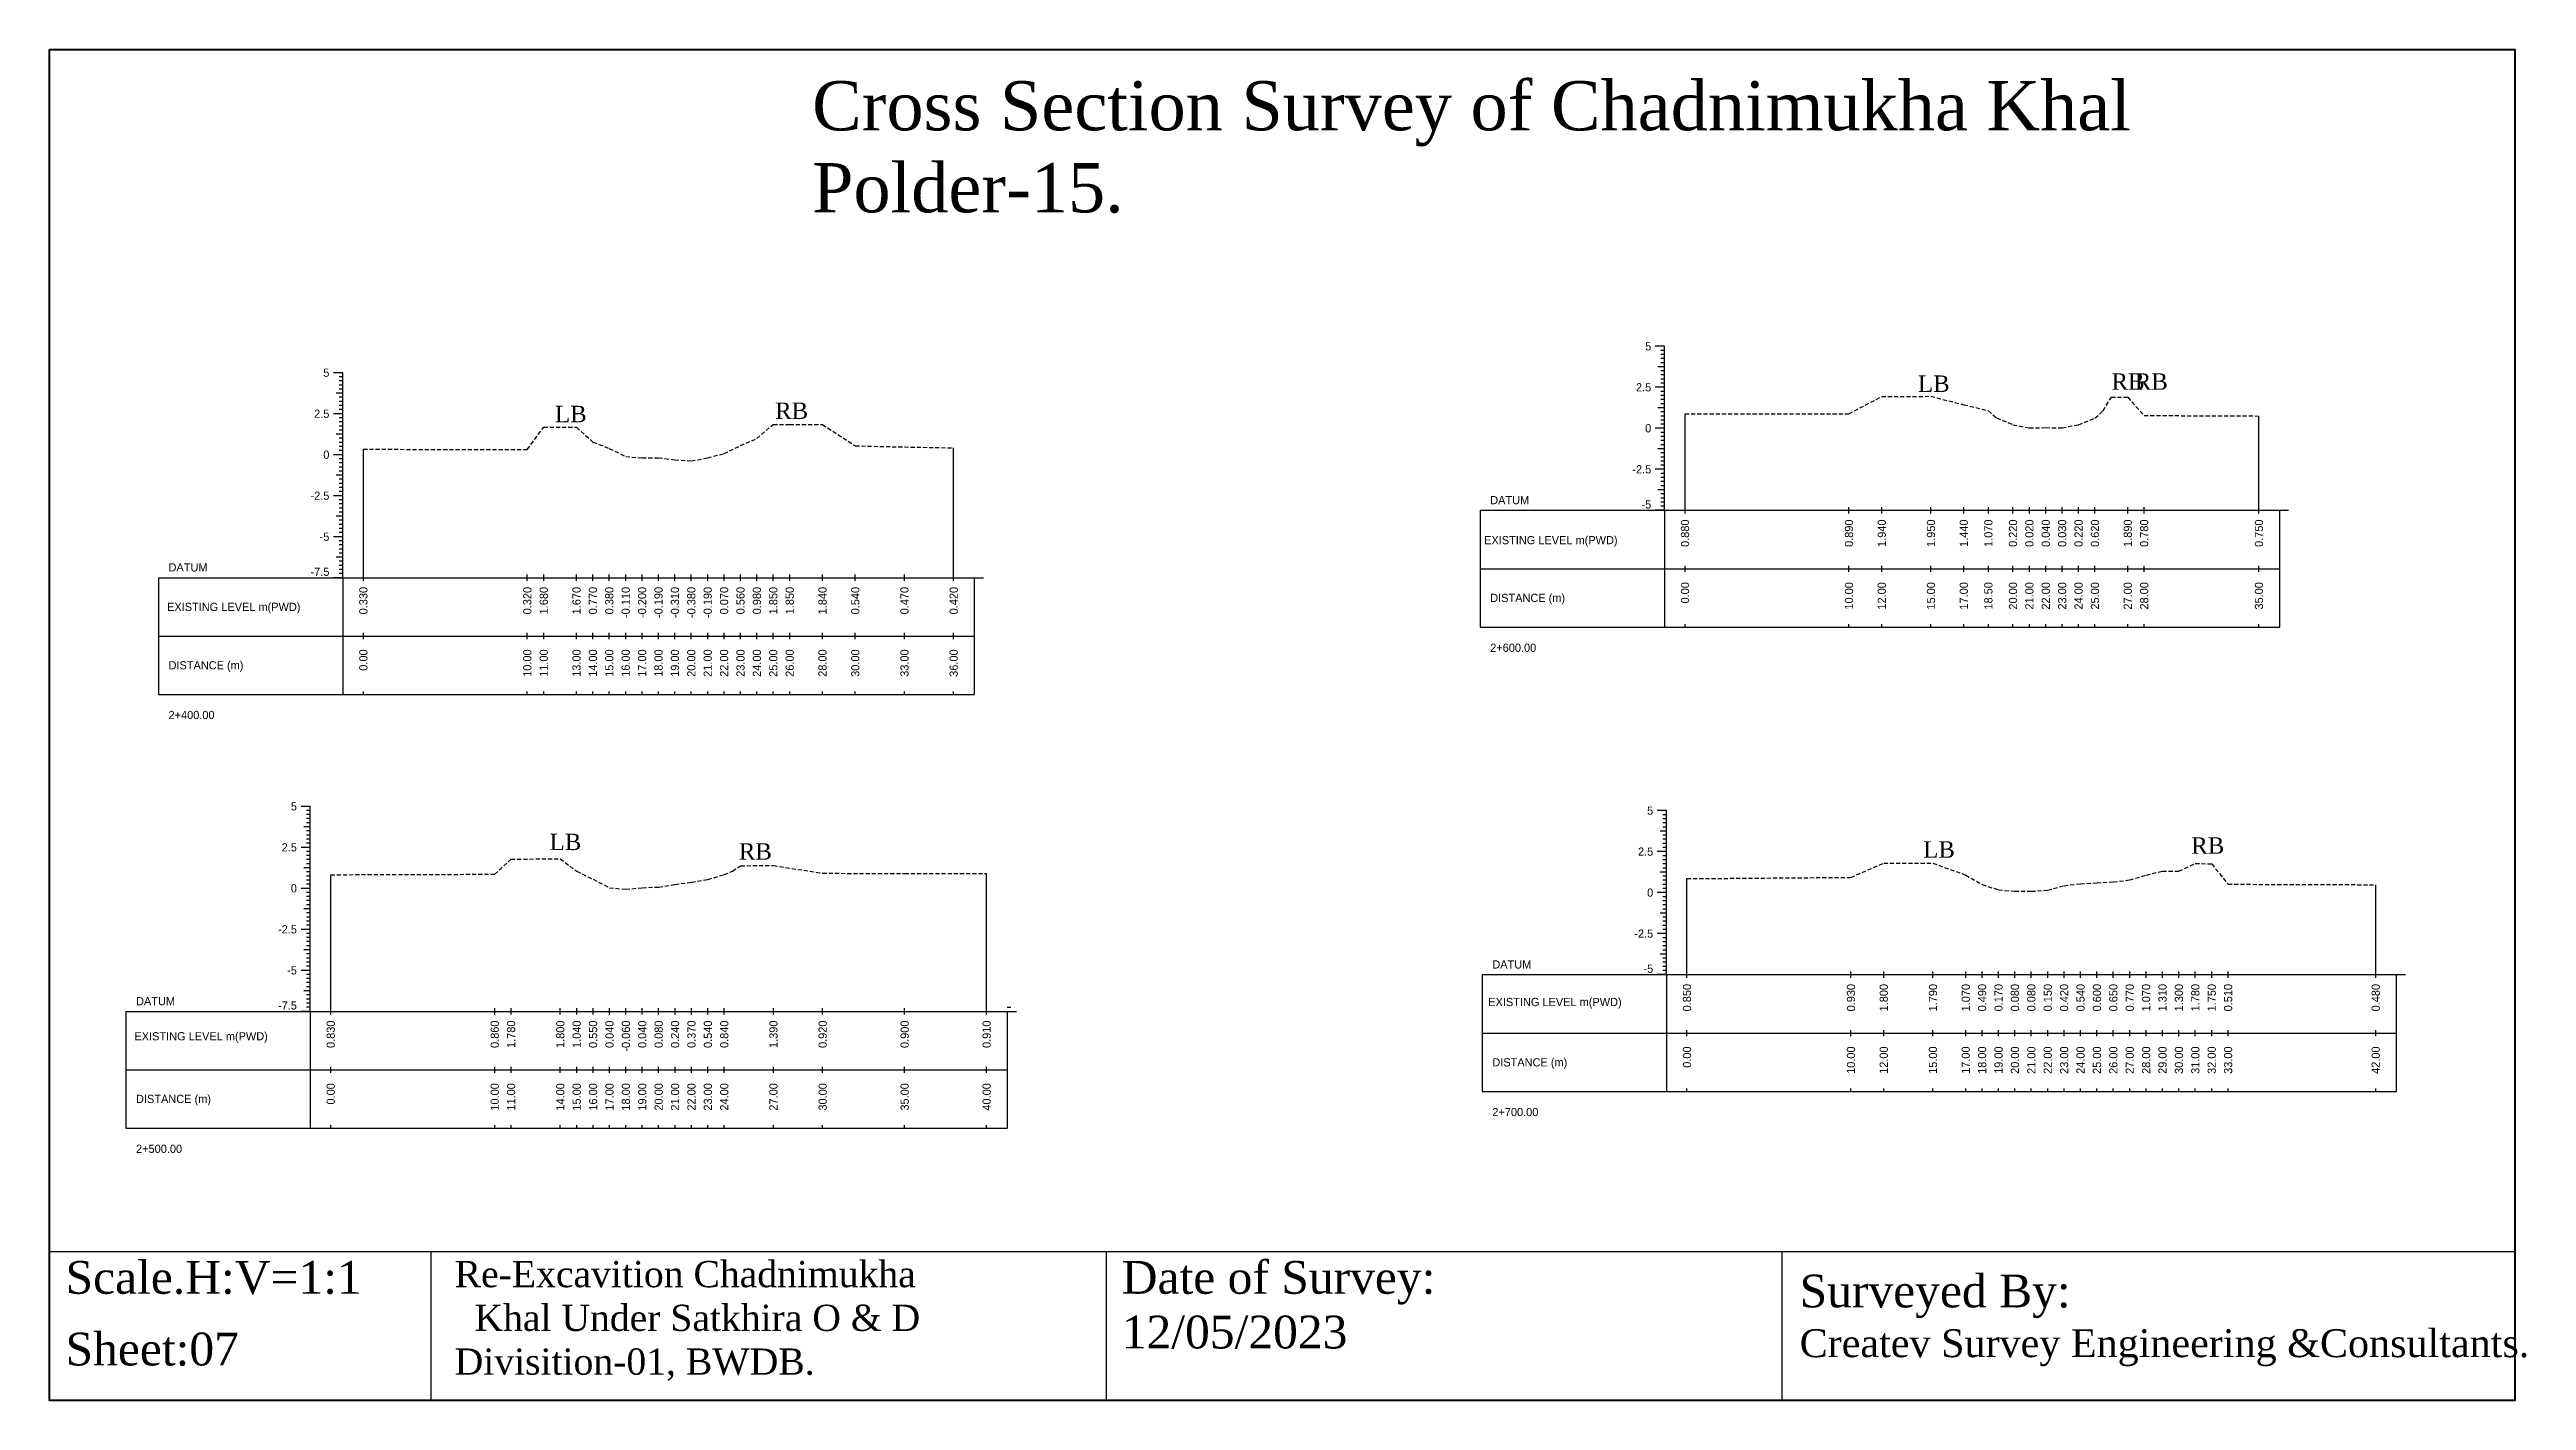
# Model space of a CAD drawing. Header units: inches. Extents: x 3247 to 4722, y -1199 to -293.
# Drawn here: x 4050.5 to 4201.6, y -1048.8 to -966.4 of the extents above; entities that cross this region are included whole.
import ezdxf
from ezdxf.enums import TextEntityAlignment as Align

# ---------------------------------------------------------------- set-up
doc = ezdxf.new("R2010")
doc.units = ezdxf.units.IN
doc.header["$MEASUREMENT"] = 0
doc.linetypes.add('HIDDEN', pattern=[0.375, 0.25, -0.125])
doc.layers.add('CS_Drawing', color=7, linetype='Continuous')
doc.layers.add('GL', color=3, linetype='HIDDEN')
doc.styles.add('romans', font='romans.shx')

msp = doc.modelspace()

# ---------------------------------------------------------------- texts
at = {"attachment_point": 1, "style": 'romans'}
for s, insert, char_height, width in [('{\\fTimes New Roman|b0|i0|c0|p18;Cross Section Survey of Chadnimukha Khal Polder-15.}', (4097.04, -968.35), 3, 81.7511), ('{\\fTimes New Roman|b0|i0|c0|p18;LB}', (4164.48, -986.3), 1, 685.1065), ('{\\fTimes New Roman|b0|i0|c0|p18;RB}', (4176.28, -986.17), 1, 685.1065), ('{\\fTimes New Roman|b0|i0|c0|p18;RB}', (4177.7, -986.17), 1, 685.1065), ('{\\fTimes New Roman|b0|i0|c0|p18;LB}', (4081.36, -988.15), 1, 685.1065), ('{\\fTimes New Roman|b0|i0|c0|p18;RB}', (4094.78, -987.95), 1, 685.1065), ('{\\fTimes New Roman|b0|i0|c0|p18;LB}', (4081.03, -1014.24), 1, 685.1065), ('{\\fTimes New Roman|b0|i0|c0|p18;RB}', (4092.57, -1014.82), 1, 685.1065), ('{\\fTimes New Roman|b0|i0|c0|p18;LB}', (4164.8, -1014.7), 1, 685.1065), ('{\\fTimes New Roman|b0|i0|c0|p18;RB}', (4181.14, -1014.46), 1, 685.1065), ('{\\fTimes New Roman|b0|i0|c0|p18;Scale.H:V=1:1}', (4051.51, -1040.29), 2, 22.2708), ('{\\fTimes New Roman|b0|i0|c0|p18;Re-Excavition Chadnimukha\\P  Khal Under Satkhira O & D    Divisition-01, BWDB.}', (4075.24, -1040.29), 1.6, 38.8405), ('{\\fTimes New Roman|b0|i0|c0|p18;Date of Survey: 12/05/2023}', (4115.92, -1040.29), 2, 22.2708), ('{\\fTimes New Roman|b0|i0|c0|p18;Surveyed By:                                     \\H0.85x;Createv Survey Engineering &Consultants.}', (4157.26, -1041.12), 2, 45.2193), ('{\\fTimes New Roman|b0|i0|c0|p18;Sheet:07}', (4051.51, -1044.66), 2, 38.8405)]:
    msp.add_mtext(s, dxfattribs=dict(at, insert=insert, char_height=char_height, width=width))
at = {"layer": 'CS_Drawing'}
for s, p in [('5', (4148.21, -984.52)), ('5', (4067.6, -986.13)), ('2.5', (4148.21, -987.02)), ('2.5', (4067.6, -988.63)), ('0', (4148.21, -989.52)), ('0', (4067.6, -991.13)), ('-2.5', (4148.21, -992.02)), ('-2.5', (4067.6, -993.63)), ('-5', (4067.6, -996.13)), ('5', (4065.62, -1012.57)), ('5', (4148.33, -1012.83)), ('2.5', (4065.62, -1015.07)), ('2.5', (4148.33, -1015.33)), ('0', (4065.62, -1017.57)), ('0', (4148.33, -1017.83)), ('-2.5', (4065.62, -1020.07)), ('-2.5', (4148.33, -1020.33)), ('-5', (4065.62, -1022.57))]:
    msp.add_text(s, height=0.5, dxfattribs=at).set_placement(p, align=Align.MIDDLE_RIGHT)
for s, p in [('DATUM', (4138.39, -993.9)), ('EXISTING LEVEL m(PWD)', (4138.02, -996.34)), ('DATUM', (4057.79, -998)), ('DISTANCE (m)', (4138.39, -999.86)), ('EXISTING LEVEL m(PWD)', (4057.7, -1000.41)), ('2+600.00', (4138.39, -1002.9)), ('DISTANCE (m)', (4057.79, -1003.97)), ('2+400.00', (4057.79, -1007)), ('DATUM', (4138.52, -1022.21)), ('DATUM', (4055.81, -1024.45)), ('EXISTING LEVEL m(PWD)', (4138.27, -1024.5)), ('EXISTING LEVEL m(PWD)', (4055.71, -1026.59)), ('DISTANCE (m)', (4138.52, -1028.18)), ('DISTANCE (m)', (4055.81, -1030.41)), ('2+700.00', (4138.52, -1031.21)), ('2+500.00', (4055.81, -1033.45))]:
    msp.add_text(s, height=0.5, dxfattribs=at).set_placement(p, align=Align.MIDDLE_LEFT)
for s, p in [('-5', (4148.21, -994.41)), ('-7.5', (4067.6, -998.52)), ('-5', (4148.33, -1022.72)), ('-7.5', (4065.62, -1024.96))]:
    msp.add_text(s, height=0.5, dxfattribs=at).set_placement(p, align=Align.RIGHT)
for s, p in [('0.880', (4150.27, -995.08)), ('0.890', (4160.27, -995.08)), ('1.940', (4162.27, -995.08)), ('1.950', (4165.27, -995.08)), ('1.440', (4167.27, -995.08)), ('1.070', (4168.77, -995.08)), ('0.220', (4170.27, -995.08)), ('0.020', (4171.27, -995.08)), ('0.040', (4172.27, -995.08)), ('0.030', (4173.27, -995.08)), ('0.220', (4174.27, -995.08)), ('0.620', (4175.27, -995.08)), ('1.890', (4177.27, -995.08)), ('0.780', (4178.27, -995.08)), ('0.750', (4185.27, -995.08)), ('0.330', (4069.67, -999.19)), ('0.320', (4079.67, -999.19)), ('1.680', (4080.67, -999.19)), ('1.670', (4082.67, -999.19)), ('0.770', (4083.67, -999.19)), ('0.380', (4084.67, -999.19)), ('-0.110', (4085.67, -999.19)), ('-0.200', (4086.67, -999.19)), ('-0.190', (4087.67, -999.19)), ('-0.310', (4088.67, -999.19)), ('-0.380', (4089.67, -999.19)), ('-0.190', (4090.67, -999.19)), ('0.070', (4091.67, -999.19)), ('0.560', (4092.67, -999.19)), ('0.980', (4093.67, -999.19)), ('1.850', (4094.67, -999.19)), ('1.850', (4095.67, -999.19)), ('1.840', (4097.67, -999.19)), ('0.540', (4099.67, -999.19)), ('0.470', (4102.67, -999.19)), ('0.420', (4105.67, -999.19)), ('0.00', (4150.27, -998.9)), ('10.00', (4160.27, -998.9)), ('12.00', (4162.27, -998.9)), ('15.00', (4165.27, -998.9)), ('17.00', (4167.27, -998.9)), ('18.50', (4168.77, -998.9)), ('20.00', (4170.27, -998.9)), ('21.00', (4171.27, -998.9)), ('22.00', (4172.27, -998.9)), ('23.00', (4173.27, -998.9)), ('24.00', (4174.27, -998.9)), ('25.00', (4175.27, -998.9)), ('27.00', (4177.27, -998.9)), ('28.00', (4178.27, -998.9)), ('35.00', (4185.27, -998.9)), ('0.00', (4069.67, -1003)), ('10.00', (4079.67, -1003)), ('11.00', (4080.67, -1003)), ('13.00', (4082.67, -1003)), ('14.00', (4083.67, -1003)), ('15.00', (4084.67, -1003)), ('16.00', (4085.67, -1003)), ('17.00', (4086.67, -1003)), ('18.00', (4087.67, -1003)), ('19.00', (4088.67, -1003)), ('20.00', (4089.67, -1003)), ('21.00', (4090.67, -1003)), ('22.00', (4091.67, -1003)), ('23.00', (4092.67, -1003)), ('24.00', (4093.67, -1003)), ('25.00', (4094.67, -1003)), ('26.00', (4095.67, -1003)), ('28.00', (4097.67, -1003)), ('30.00', (4099.67, -1003)), ('33.00', (4102.67, -1003)), ('36.00', (4105.67, -1003)), ('0.850', (4150.39, -1023.4)), ('0.930', (4160.39, -1023.4)), ('1.800', (4162.39, -1023.4)), ('1.790', (4165.39, -1023.4)), ('1.070', (4167.39, -1023.4)), ('0.490', (4168.39, -1023.4)), ('0.170', (4169.39, -1023.4)), ('0.080', (4170.39, -1023.4)), ('0.080', (4171.39, -1023.4)), ('0.150', (4172.39, -1023.4)), ('0.420', (4173.39, -1023.4)), ('0.540', (4174.39, -1023.4)), ('0.600', (4175.39, -1023.4)), ('0.650', (4176.39, -1023.4)), ('0.770', (4177.39, -1023.4)), ('1.070', (4178.39, -1023.4)), ('1.310', (4179.39, -1023.4)), ('1.300', (4180.39, -1023.4)), ('1.780', (4181.39, -1023.4)), ('1.750', (4182.39, -1023.4)), ('0.510', (4183.39, -1023.4)), ('0.480', (4192.39, -1023.4)), ('0.830', (4067.68, -1025.63)), ('0.860', (4077.68, -1025.63)), ('1.780', (4078.68, -1025.63)), ('1.800', (4081.68, -1025.63)), ('1.040', (4082.68, -1025.63)), ('0.550', (4083.68, -1025.63)), ('0.040', (4084.68, -1025.63)), ('-0.060', (4085.68, -1025.63)), ('0.040', (4086.68, -1025.63)), ('0.080', (4087.68, -1025.63)), ('0.240', (4088.68, -1025.63)), ('0.370', (4089.68, -1025.63)), ('0.540', (4090.68, -1025.63)), ('0.840', (4091.68, -1025.63)), ('1.390', (4094.68, -1025.63)), ('0.920', (4097.68, -1025.63)), ('0.900', (4102.68, -1025.63)), ('0.910', (4107.68, -1025.63)), ('0.00', (4150.39, -1027.21)), ('10.00', (4160.39, -1027.21)), ('12.00', (4162.39, -1027.21)), ('15.00', (4165.39, -1027.21)), ('17.00', (4167.39, -1027.21)), ('18.00', (4168.39, -1027.21)), ('19.00', (4169.39, -1027.21)), ('20.00', (4170.39, -1027.21)), ('21.00', (4171.39, -1027.21)), ('22.00', (4172.39, -1027.21)), ('23.00', (4173.39, -1027.21)), ('24.00', (4174.39, -1027.21)), ('25.00', (4175.39, -1027.21)), ('26.00', (4176.39, -1027.21)), ('27.00', (4177.39, -1027.21)), ('28.00', (4178.39, -1027.21)), ('29.00', (4179.39, -1027.21)), ('30.00', (4180.39, -1027.21)), ('31.00', (4181.39, -1027.21)), ('32.00', (4182.39, -1027.21)), ('33.00', (4183.39, -1027.21)), ('42.00', (4192.39, -1027.21)), ('0.00', (4067.68, -1029.45)), ('10.00', (4077.68, -1029.45)), ('11.00', (4078.68, -1029.45)), ('14.00', (4081.68, -1029.45)), ('15.00', (4082.68, -1029.45)), ('16.00', (4083.68, -1029.45)), ('17.00', (4084.68, -1029.45)), ('18.00', (4085.68, -1029.45)), ('19.00', (4086.68, -1029.45)), ('20.00', (4087.68, -1029.45)), ('21.00', (4088.68, -1029.45)), ('22.00', (4089.68, -1029.45)), ('23.00', (4090.68, -1029.45)), ('24.00', (4091.68, -1029.45)), ('27.00', (4094.68, -1029.45)), ('30.00', (4097.68, -1029.45)), ('35.00', (4102.68, -1029.45)), ('40.00', (4107.68, -1029.45))]:
    msp.add_text(s, height=0.5, rotation=90, dxfattribs=at).set_placement(p, align=Align.MIDDLE_RIGHT)

# ---------------------------------------------------------------- linework, layer by layer
at = {"color": 4, "lineweight": 40}
msp.add_lwpolyline([(4050.53, -966.43), (4200.87, -966.43), (4200.87, -1048.8), (4050.53, -1048.8)], close=True, dxfattribs=at)
for points in [[(4200.87, -966.43), (4200.87, -1048.8)], [(4050.53, -1039.72), (4200.87, -1039.72)], [(4050.53, -1039.72), (4050.53, -1048.8)], [(4073.78, -1039.72), (4073.78, -1048.8)], [(4114.98, -1039.72), (4114.98, -1048.8)], [(4156.18, -1039.72), (4156.18, -1048.8)]]:
    msp.add_lwpolyline(points)
at = {"layer": 'CS_Drawing'}
for p, q in [((4149.02, -984.52), (4148.46, -984.52)), ((4149.02, -984.52), (4148.62, -984.52)), ((4149.02, -984.52), (4148.79, -984.52)), ((4149.02, -984.77), (4148.79, -984.77)), ((4149.02, -994.52), (4149.02, -984.52)), ((4068.42, -986.13), (4067.85, -986.13)), ((4068.42, -986.13), (4068.02, -986.13)), ((4068.42, -986.13), (4068.19, -986.13)), ((4068.42, -998.63), (4068.42, -986.13)), ((4149.02, -985.77), (4148.62, -985.77)), ((4149.02, -985.02), (4148.79, -985.02)), ((4149.02, -985.27), (4148.79, -985.27)), ((4149.02, -985.52), (4148.79, -985.52)), ((4149.02, -985.77), (4148.79, -985.77)), ((4149.02, -986.02), (4148.79, -986.02)), ((4149.02, -986.27), (4148.79, -986.27)), ((4068.42, -987.38), (4068.02, -987.38)), ((4068.42, -986.38), (4068.19, -986.38)), ((4068.42, -986.63), (4068.19, -986.63)), ((4068.42, -986.88), (4068.19, -986.88)), ((4068.42, -987.13), (4068.19, -987.13)), ((4068.42, -987.38), (4068.19, -987.38)), ((4068.42, -987.63), (4068.19, -987.63)), ((4149.02, -987.02), (4148.46, -987.02)), ((4149.02, -987.02), (4148.62, -987.02)), ((4149.02, -986.52), (4148.79, -986.52)), ((4149.02, -986.77), (4148.79, -986.77)), ((4149.02, -987.02), (4148.79, -987.02)), ((4149.02, -987.27), (4148.79, -987.27)), ((4149.02, -987.52), (4148.79, -987.52)), ((4149.02, -987.77), (4148.79, -987.77)), ((4068.42, -988.63), (4067.85, -988.63)), ((4068.42, -988.63), (4068.02, -988.63)), ((4068.42, -987.88), (4068.19, -987.88)), ((4068.42, -988.13), (4068.19, -988.13)), ((4068.42, -988.38), (4068.19, -988.38)), ((4068.42, -988.63), (4068.19, -988.63)), ((4068.42, -988.88), (4068.19, -988.88)), ((4068.42, -989.13), (4068.19, -989.13)), ((4068.42, -989.38), (4068.19, -989.38)), ((4149.02, -988.27), (4148.62, -988.27)), ((4149.02, -988.02), (4148.79, -988.02)), ((4149.02, -988.27), (4148.79, -988.27)), ((4149.02, -988.52), (4148.79, -988.52)), ((4149.02, -988.77), (4148.79, -988.77)), ((4149.02, -989.02), (4148.79, -989.02)), ((4149.02, -989.27), (4148.79, -989.27)), ((4150.27, -994.52), (4150.27, -988.64)), ((4185.27, -994.52), (4185.27, -988.77)), ((4068.42, -989.88), (4068.02, -989.88)), ((4068.42, -989.63), (4068.19, -989.63)), ((4068.42, -989.88), (4068.19, -989.88)), ((4068.42, -990.13), (4068.19, -990.13)), ((4068.42, -990.38), (4068.19, -990.38)), ((4068.42, -990.63), (4068.19, -990.63)), ((4068.42, -990.88), (4068.19, -990.88)), ((4069.67, -998.63), (4069.67, -990.8)), ((4105.67, -998.63), (4105.67, -990.71)), ((4149.02, -989.52), (4148.46, -989.52)), ((4149.02, -989.52), (4148.62, -989.52)), ((4149.02, -990.77), (4148.62, -990.77)), ((4149.02, -989.52), (4148.79, -989.52)), ((4149.02, -989.77), (4148.79, -989.77)), ((4149.02, -990.02), (4148.79, -990.02)), ((4149.02, -990.27), (4148.79, -990.27)), ((4149.02, -990.52), (4148.79, -990.52)), ((4149.02, -990.77), (4148.79, -990.77)), ((4068.42, -991.13), (4067.85, -991.13)), ((4068.42, -991.13), (4068.02, -991.13)), ((4068.42, -992.38), (4068.02, -992.38)), ((4068.42, -991.13), (4068.19, -991.13)), ((4068.42, -991.38), (4068.19, -991.38)), ((4068.42, -991.63), (4068.19, -991.63)), ((4068.42, -991.88), (4068.19, -991.88)), ((4068.42, -992.13), (4068.19, -992.13)), ((4068.42, -992.38), (4068.19, -992.38)), ((4149.02, -992.02), (4148.46, -992.02)), ((4149.02, -992.02), (4148.62, -992.02)), ((4149.02, -991.02), (4148.79, -991.02)), ((4149.02, -991.27), (4148.79, -991.27)), ((4149.02, -991.52), (4148.79, -991.52)), ((4149.02, -991.77), (4148.79, -991.77)), ((4149.02, -992.02), (4148.79, -992.02)), ((4149.02, -992.27), (4148.79, -992.27)), ((4068.42, -993.63), (4067.85, -993.63)), ((4068.42, -993.63), (4068.02, -993.63)), ((4068.42, -992.63), (4068.19, -992.63)), ((4068.42, -992.88), (4068.19, -992.88)), ((4068.42, -993.13), (4068.19, -993.13)), ((4068.42, -993.38), (4068.19, -993.38)), ((4068.42, -993.63), (4068.19, -993.63)), ((4068.42, -993.88), (4068.19, -993.88)), ((4149.02, -993.27), (4148.62, -993.27)), ((4149.02, -992.52), (4148.79, -992.52)), ((4149.02, -992.77), (4148.79, -992.77)), ((4149.02, -993.02), (4148.79, -993.02)), ((4149.02, -993.27), (4148.79, -993.27)), ((4149.02, -993.52), (4148.79, -993.52)), ((4149.02, -993.77), (4148.79, -993.77)), ((4068.42, -994.88), (4068.02, -994.88)), ((4068.42, -994.13), (4068.19, -994.13)), ((4068.42, -994.38), (4068.19, -994.38)), ((4068.42, -994.63), (4068.19, -994.63)), ((4068.42, -994.88), (4068.19, -994.88)), ((4068.42, -995.13), (4068.19, -995.13)), ((4068.42, -995.38), (4068.19, -995.38)), ((4137.77, -994.52), (4149.02, -994.52)), ((4137.77, -994.52), (4137.77, -1001.65)), ((4149.02, -994.52), (4148.46, -994.52)), ((4149.02, -994.52), (4148.62, -994.52)), ((4149.02, -994.02), (4148.79, -994.02)), ((4149.02, -994.27), (4148.79, -994.27)), ((4149.02, -994.52), (4148.79, -994.52)), ((4149.02, -994.52), (4186.52, -994.52)), ((4149.02, -994.52), (4149.02, -1001.65)), ((4150.27, -994.71), (4150.27, -994.33)), ((4160.27, -994.71), (4160.27, -994.33)), ((4162.27, -994.71), (4162.27, -994.33)), ((4165.27, -994.71), (4165.27, -994.33)), ((4167.27, -994.71), (4167.27, -994.33)), ((4168.77, -994.71), (4168.77, -994.33)), ((4170.27, -994.71), (4170.27, -994.33)), ((4171.27, -994.71), (4171.27, -994.33)), ((4172.27, -994.71), (4172.27, -994.33)), ((4173.27, -994.71), (4173.27, -994.33)), ((4174.27, -994.71), (4174.27, -994.33)), ((4175.27, -994.71), (4175.27, -994.33)), ((4177.27, -994.71), (4177.27, -994.33)), ((4178.27, -994.71), (4178.27, -994.33)), ((4185.27, -994.71), (4185.27, -994.33)), ((4186.52, -994.52), (4187.08, -994.52)), ((4186.52, -994.52), (4186.91, -994.52)), ((4186.52, -994.52), (4186.74, -994.52)), ((4186.52, -994.52), (4186.52, -1001.65)), ((4068.42, -996.13), (4067.85, -996.13)), ((4068.42, -996.13), (4068.02, -996.13)), ((4068.42, -995.63), (4068.19, -995.63)), ((4068.42, -995.88), (4068.19, -995.88)), ((4068.42, -996.13), (4068.19, -996.13)), ((4068.42, -996.38), (4068.19, -996.38)), ((4068.42, -996.63), (4068.19, -996.63)), ((4068.42, -996.88), (4068.19, -996.88)), ((4068.42, -997.38), (4068.02, -997.38)), ((4068.42, -997.13), (4068.19, -997.13)), ((4068.42, -997.38), (4068.19, -997.38)), ((4068.42, -997.63), (4068.19, -997.63)), ((4068.42, -997.88), (4068.19, -997.88)), ((4068.42, -998.13), (4068.19, -998.13)), ((4068.42, -998.38), (4068.19, -998.38)), ((4069.67, -998.82), (4069.67, -998.44)), ((4079.67, -998.82), (4079.67, -998.44)), ((4080.67, -998.82), (4080.67, -998.44)), ((4082.67, -998.82), (4082.67, -998.44)), ((4083.67, -998.82), (4083.67, -998.44)), ((4084.67, -998.82), (4084.67, -998.44)), ((4085.67, -998.82), (4085.67, -998.44)), ((4086.67, -998.82), (4086.67, -998.44)), ((4087.67, -998.82), (4087.67, -998.44)), ((4088.67, -998.82), (4088.67, -998.44)), ((4089.67, -998.82), (4089.67, -998.44)), ((4090.67, -998.82), (4090.67, -998.44)), ((4091.67, -998.82), (4091.67, -998.44)), ((4092.67, -998.82), (4092.67, -998.44)), ((4093.67, -998.82), (4093.67, -998.44)), ((4094.67, -998.82), (4094.67, -998.44)), ((4095.67, -998.82), (4095.67, -998.44)), ((4097.67, -998.82), (4097.67, -998.44)), ((4099.67, -998.82), (4099.67, -998.44)), ((4102.67, -998.82), (4102.67, -998.44)), ((4105.67, -998.82), (4105.67, -998.44)), ((4137.77, -998.08), (4149.02, -998.08)), ((4149.02, -998.08), (4186.52, -998.08)), ((4149.02, -998.08), (4186.52, -998.08)), ((4150.27, -998.27), (4150.27, -997.9)), ((4160.27, -998.27), (4160.27, -997.9)), ((4162.27, -998.27), (4162.27, -997.9)), ((4165.27, -998.27), (4165.27, -997.9)), ((4167.27, -998.27), (4167.27, -997.9)), ((4168.77, -998.27), (4168.77, -997.9)), ((4170.27, -998.27), (4170.27, -997.9)), ((4171.27, -998.27), (4171.27, -997.9)), ((4172.27, -998.27), (4172.27, -997.9)), ((4173.27, -998.27), (4173.27, -997.9)), ((4174.27, -998.27), (4174.27, -997.9)), ((4175.27, -998.27), (4175.27, -997.9)), ((4177.27, -998.27), (4177.27, -997.9)), ((4178.27, -998.27), (4178.27, -997.9)), ((4185.27, -998.27), (4185.27, -997.9)), ((4057.17, -998.63), (4068.42, -998.63)), ((4057.17, -998.63), (4057.17, -1005.75)), ((4068.42, -998.63), (4067.85, -998.63)), ((4068.42, -998.63), (4068.02, -998.63)), ((4068.42, -998.63), (4068.19, -998.63)), ((4068.42, -998.63), (4106.92, -998.63)), ((4068.42, -998.63), (4068.42, -1005.75)), ((4106.92, -998.63), (4107.48, -998.63)), ((4106.92, -998.63), (4107.31, -998.63)), ((4106.92, -998.63), (4107.14, -998.63)), ((4106.92, -998.63), (4106.92, -1005.75)), ((4150.27, -1001.65), (4150.27, -1001.46)), ((4160.27, -1001.65), (4160.27, -1001.46)), ((4162.27, -1001.65), (4162.27, -1001.46)), ((4165.27, -1001.65), (4165.27, -1001.46)), ((4167.27, -1001.65), (4167.27, -1001.46)), ((4168.77, -1001.65), (4168.77, -1001.46)), ((4170.27, -1001.65), (4170.27, -1001.46)), ((4171.27, -1001.65), (4171.27, -1001.46)), ((4172.27, -1001.65), (4172.27, -1001.46)), ((4173.27, -1001.65), (4173.27, -1001.46)), ((4174.27, -1001.65), (4174.27, -1001.46)), ((4175.27, -1001.65), (4175.27, -1001.46)), ((4177.27, -1001.65), (4177.27, -1001.46)), ((4178.27, -1001.65), (4178.27, -1001.46)), ((4185.27, -1001.65), (4185.27, -1001.46)), ((4057.17, -1002.19), (4068.42, -1002.19)), ((4068.42, -1002.19), (4106.92, -1002.19)), ((4068.42, -1002.19), (4106.92, -1002.19)), ((4069.67, -1002.38), (4069.67, -1002)), ((4079.67, -1002.38), (4079.67, -1002)), ((4080.67, -1002.38), (4080.67, -1002)), ((4082.67, -1002.38), (4082.67, -1002)), ((4083.67, -1002.38), (4083.67, -1002)), ((4084.67, -1002.38), (4084.67, -1002)), ((4085.67, -1002.38), (4085.67, -1002)), ((4086.67, -1002.38), (4086.67, -1002)), ((4087.67, -1002.38), (4087.67, -1002)), ((4088.67, -1002.38), (4088.67, -1002)), ((4089.67, -1002.38), (4089.67, -1002)), ((4090.67, -1002.38), (4090.67, -1002)), ((4091.67, -1002.38), (4091.67, -1002)), ((4092.67, -1002.38), (4092.67, -1002)), ((4093.67, -1002.38), (4093.67, -1002)), ((4094.67, -1002.38), (4094.67, -1002)), ((4095.67, -1002.38), (4095.67, -1002)), ((4097.67, -1002.38), (4097.67, -1002)), ((4099.67, -1002.38), (4099.67, -1002)), ((4102.67, -1002.38), (4102.67, -1002)), ((4105.67, -1002.38), (4105.67, -1002)), ((4137.77, -1001.65), (4149.02, -1001.65)), ((4149.02, -1001.65), (4186.52, -1001.65)), ((4057.17, -1005.75), (4068.42, -1005.75)), ((4068.42, -1005.75), (4106.92, -1005.75)), ((4069.67, -1005.75), (4069.67, -1005.57)), ((4079.67, -1005.75), (4079.67, -1005.57)), ((4080.67, -1005.75), (4080.67, -1005.57)), ((4082.67, -1005.75), (4082.67, -1005.57)), ((4083.67, -1005.75), (4083.67, -1005.57)), ((4084.67, -1005.75), (4084.67, -1005.57)), ((4085.67, -1005.75), (4085.67, -1005.57)), ((4086.67, -1005.75), (4086.67, -1005.57)), ((4087.67, -1005.75), (4087.67, -1005.57)), ((4088.67, -1005.75), (4088.67, -1005.57)), ((4089.67, -1005.75), (4089.67, -1005.57)), ((4090.67, -1005.75), (4090.67, -1005.57)), ((4091.67, -1005.75), (4091.67, -1005.57)), ((4092.67, -1005.75), (4092.67, -1005.57)), ((4093.67, -1005.75), (4093.67, -1005.57)), ((4094.67, -1005.75), (4094.67, -1005.57)), ((4095.67, -1005.75), (4095.67, -1005.57)), ((4097.67, -1005.75), (4097.67, -1005.57)), ((4099.67, -1005.75), (4099.67, -1005.57)), ((4102.67, -1005.75), (4102.67, -1005.57)), ((4105.67, -1005.75), (4105.67, -1005.57)), ((4066.43, -1012.57), (4065.87, -1012.57)), ((4066.43, -1012.57), (4066.04, -1012.57)), ((4066.43, -1012.57), (4066.21, -1012.57)), ((4066.43, -1012.82), (4066.21, -1012.82)), ((4066.43, -1013.07), (4066.21, -1013.07)), ((4066.43, -1013.32), (4066.21, -1013.32)), ((4066.43, -1025.07), (4066.43, -1012.57)), ((4149.14, -1012.83), (4148.58, -1012.83)), ((4149.14, -1012.83), (4148.75, -1012.83)), ((4149.14, -1012.83), (4148.92, -1012.83)), ((4149.14, -1013.08), (4148.92, -1013.08)), ((4149.14, -1013.33), (4148.92, -1013.33)), ((4149.14, -1022.83), (4149.14, -1012.83)), ((4066.43, -1013.82), (4066.04, -1013.82)), ((4066.43, -1013.57), (4066.21, -1013.57)), ((4066.43, -1013.82), (4066.21, -1013.82)), ((4066.43, -1014.07), (4066.21, -1014.07)), ((4066.43, -1014.32), (4066.21, -1014.32)), ((4066.43, -1014.57), (4066.21, -1014.57)), ((4066.43, -1014.82), (4066.21, -1014.82)), ((4149.14, -1014.08), (4148.75, -1014.08)), ((4149.14, -1013.58), (4148.92, -1013.58)), ((4149.14, -1013.83), (4148.92, -1013.83)), ((4149.14, -1014.08), (4148.92, -1014.08)), ((4149.14, -1014.33), (4148.92, -1014.33)), ((4149.14, -1014.58), (4148.92, -1014.58)), ((4149.14, -1014.83), (4148.92, -1014.83)), ((4066.43, -1015.07), (4065.87, -1015.07)), ((4066.43, -1015.07), (4066.04, -1015.07)), ((4066.43, -1016.32), (4066.04, -1016.32)), ((4066.43, -1015.07), (4066.21, -1015.07)), ((4066.43, -1015.32), (4066.21, -1015.32)), ((4066.43, -1015.57), (4066.21, -1015.57)), ((4066.43, -1015.82), (4066.21, -1015.82)), ((4066.43, -1016.07), (4066.21, -1016.07)), ((4066.43, -1016.32), (4066.21, -1016.32)), ((4066.43, -1016.57), (4066.21, -1016.57)), ((4149.14, -1015.33), (4148.58, -1015.33)), ((4149.14, -1015.33), (4148.75, -1015.33)), ((4149.14, -1015.08), (4148.92, -1015.08)), ((4149.14, -1015.33), (4148.92, -1015.33)), ((4149.14, -1015.58), (4148.92, -1015.58)), ((4149.14, -1015.83), (4148.92, -1015.83)), ((4149.14, -1016.08), (4148.92, -1016.08)), ((4149.14, -1016.33), (4148.92, -1016.33)), ((4066.43, -1017.57), (4065.87, -1017.57)), ((4066.43, -1017.57), (4066.04, -1017.57)), ((4066.43, -1016.82), (4066.21, -1016.82)), ((4066.43, -1017.07), (4066.21, -1017.07)), ((4066.43, -1017.32), (4066.21, -1017.32)), ((4066.43, -1017.57), (4066.21, -1017.57)), ((4066.43, -1017.82), (4066.21, -1017.82)), ((4066.43, -1018.07), (4066.21, -1018.07)), ((4067.68, -1025.07), (4067.68, -1016.74)), ((4107.68, -1025.07), (4107.68, -1016.66)), ((4149.14, -1017.83), (4148.58, -1017.83)), ((4149.14, -1016.58), (4148.75, -1016.58)), ((4149.14, -1017.83), (4148.75, -1017.83)), ((4149.14, -1016.58), (4148.92, -1016.58)), ((4149.14, -1016.83), (4148.92, -1016.83)), ((4149.14, -1017.08), (4148.92, -1017.08)), ((4149.14, -1017.33), (4148.92, -1017.33)), ((4149.14, -1017.58), (4148.92, -1017.58)), ((4149.14, -1017.83), (4148.92, -1017.83)), ((4149.14, -1018.08), (4148.92, -1018.08)), ((4150.39, -1022.83), (4150.39, -1016.98)), ((4192.39, -1022.83), (4192.39, -1017.35)), ((4066.43, -1018.82), (4066.04, -1018.82)), ((4066.43, -1018.32), (4066.21, -1018.32)), ((4066.43, -1018.57), (4066.21, -1018.57)), ((4066.43, -1018.82), (4066.21, -1018.82)), ((4066.43, -1019.07), (4066.21, -1019.07)), ((4066.43, -1019.32), (4066.21, -1019.32)), ((4066.43, -1019.57), (4066.21, -1019.57)), ((4149.14, -1019.08), (4148.75, -1019.08)), ((4149.14, -1018.33), (4148.92, -1018.33)), ((4149.14, -1018.58), (4148.92, -1018.58)), ((4149.14, -1018.83), (4148.92, -1018.83)), ((4149.14, -1019.08), (4148.92, -1019.08)), ((4149.14, -1019.33), (4148.92, -1019.33)), ((4149.14, -1019.58), (4148.92, -1019.58)), ((4066.43, -1020.07), (4065.87, -1020.07)), ((4066.43, -1020.07), (4066.04, -1020.07)), ((4066.43, -1019.82), (4066.21, -1019.82)), ((4066.43, -1020.07), (4066.21, -1020.07)), ((4066.43, -1020.32), (4066.21, -1020.32)), ((4066.43, -1020.57), (4066.21, -1020.57)), ((4066.43, -1020.82), (4066.21, -1020.82)), ((4066.43, -1021.07), (4066.21, -1021.07)), ((4149.14, -1020.33), (4148.58, -1020.33)), ((4149.14, -1020.33), (4148.75, -1020.33)), ((4149.14, -1019.83), (4148.92, -1019.83)), ((4149.14, -1020.08), (4148.92, -1020.08)), ((4149.14, -1020.33), (4148.92, -1020.33)), ((4149.14, -1020.58), (4148.92, -1020.58)), ((4149.14, -1020.83), (4148.92, -1020.83)), ((4149.14, -1021.08), (4148.92, -1021.08)), ((4066.43, -1022.57), (4065.87, -1022.57)), ((4066.43, -1021.32), (4066.04, -1021.32)), ((4066.43, -1022.57), (4066.04, -1022.57)), ((4066.43, -1021.32), (4066.21, -1021.32)), ((4066.43, -1021.57), (4066.21, -1021.57)), ((4066.43, -1021.82), (4066.21, -1021.82)), ((4066.43, -1022.07), (4066.21, -1022.07)), ((4066.43, -1022.32), (4066.21, -1022.32)), ((4066.43, -1022.57), (4066.21, -1022.57)), ((4149.14, -1021.58), (4148.75, -1021.58)), ((4149.14, -1021.33), (4148.92, -1021.33)), ((4149.14, -1021.58), (4148.92, -1021.58)), ((4149.14, -1021.83), (4148.92, -1021.83)), ((4149.14, -1022.08), (4148.92, -1022.08)), ((4149.14, -1022.33), (4148.92, -1022.33)), ((4149.14, -1022.58), (4148.92, -1022.58)), ((4066.43, -1023.82), (4066.04, -1023.82)), ((4066.43, -1022.82), (4066.21, -1022.82)), ((4066.43, -1023.07), (4066.21, -1023.07)), ((4066.43, -1023.32), (4066.21, -1023.32)), ((4066.43, -1023.57), (4066.21, -1023.57)), ((4066.43, -1023.82), (4066.21, -1023.82)), ((4066.43, -1024.07), (4066.21, -1024.07)), ((4137.89, -1022.83), (4149.14, -1022.83)), ((4137.89, -1022.83), (4137.89, -1029.96)), ((4149.14, -1022.83), (4148.58, -1022.83)), ((4149.14, -1022.83), (4148.75, -1022.83)), ((4149.14, -1022.83), (4148.92, -1022.83)), ((4149.14, -1022.83), (4193.64, -1022.83)), ((4149.14, -1022.83), (4149.14, -1029.96)), ((4150.39, -1023.02), (4150.39, -1022.65)), ((4160.39, -1023.02), (4160.39, -1022.65)), ((4162.39, -1023.02), (4162.39, -1022.65)), ((4165.39, -1023.02), (4165.39, -1022.65)), ((4167.39, -1023.02), (4167.39, -1022.65)), ((4168.39, -1023.02), (4168.39, -1022.65)), ((4169.39, -1023.02), (4169.39, -1022.65)), ((4170.39, -1023.02), (4170.39, -1022.65)), ((4171.39, -1023.02), (4171.39, -1022.65)), ((4172.39, -1023.02), (4172.39, -1022.65)), ((4173.39, -1023.02), (4173.39, -1022.65)), ((4174.39, -1023.02), (4174.39, -1022.65)), ((4175.39, -1023.02), (4175.39, -1022.65)), ((4176.39, -1023.02), (4176.39, -1022.65)), ((4177.39, -1023.02), (4177.39, -1022.65)), ((4178.39, -1023.02), (4178.39, -1022.65)), ((4179.39, -1023.02), (4179.39, -1022.65)), ((4180.39, -1023.02), (4180.39, -1022.65)), ((4181.39, -1023.02), (4181.39, -1022.65)), ((4182.39, -1023.02), (4182.39, -1022.65)), ((4183.39, -1023.02), (4183.39, -1022.65)), ((4192.39, -1023.02), (4192.39, -1022.65)), ((4193.64, -1022.83), (4194.21, -1022.83)), ((4193.64, -1022.83), (4194.04, -1022.83)), ((4193.64, -1022.83), (4193.87, -1022.83)), ((4193.64, -1022.83), (4193.64, -1029.96)), ((4055.18, -1025.07), (4066.43, -1025.07)), ((4055.18, -1025.07), (4055.18, -1032.2)), ((4066.43, -1025.07), (4065.87, -1025.07)), ((4066.43, -1025.07), (4066.04, -1025.07)), ((4066.43, -1024.32), (4066.21, -1024.32)), ((4066.43, -1024.57), (4066.21, -1024.57)), ((4066.43, -1024.82), (4066.21, -1024.82)), ((4066.43, -1025.07), (4066.21, -1025.07)), ((4066.43, -1025.07), (4108.93, -1025.07)), ((4066.43, -1025.07), (4066.43, -1032.2)), ((4067.68, -1025.26), (4067.68, -1024.88)), ((4077.68, -1025.26), (4077.68, -1024.88)), ((4078.68, -1025.26), (4078.68, -1024.88)), ((4081.68, -1025.26), (4081.68, -1024.88)), ((4082.68, -1025.26), (4082.68, -1024.88)), ((4083.68, -1025.26), (4083.68, -1024.88)), ((4084.68, -1025.26), (4084.68, -1024.88)), ((4085.68, -1025.26), (4085.68, -1024.88)), ((4086.68, -1025.26), (4086.68, -1024.88)), ((4087.68, -1025.26), (4087.68, -1024.88)), ((4088.68, -1025.26), (4088.68, -1024.88)), ((4089.68, -1025.26), (4089.68, -1024.88)), ((4090.68, -1025.26), (4090.68, -1024.88)), ((4091.68, -1025.26), (4091.68, -1024.88)), ((4094.68, -1025.26), (4094.68, -1024.88)), ((4097.68, -1025.26), (4097.68, -1024.88)), ((4102.68, -1025.26), (4102.68, -1024.88)), ((4107.68, -1025.26), (4107.68, -1024.88)), ((4108.93, -1024.82), (4109.16, -1024.82)), ((4108.93, -1025.07), (4109.5, -1025.07)), ((4108.93, -1025.07), (4109.33, -1025.07)), ((4108.93, -1025.07), (4109.16, -1025.07)), ((4108.93, -1025.07), (4108.93, -1032.2)), ((4137.89, -1026.4), (4149.14, -1026.4)), ((4149.14, -1026.4), (4193.64, -1026.4)), ((4149.14, -1026.4), (4193.64, -1026.4)), ((4150.39, -1026.58), (4150.39, -1026.21)), ((4160.39, -1026.58), (4160.39, -1026.21)), ((4162.39, -1026.58), (4162.39, -1026.21)), ((4165.39, -1026.58), (4165.39, -1026.21)), ((4167.39, -1026.58), (4167.39, -1026.21)), ((4168.39, -1026.58), (4168.39, -1026.21)), ((4169.39, -1026.58), (4169.39, -1026.21)), ((4170.39, -1026.58), (4170.39, -1026.21)), ((4171.39, -1026.58), (4171.39, -1026.21)), ((4172.39, -1026.58), (4172.39, -1026.21)), ((4173.39, -1026.58), (4173.39, -1026.21)), ((4174.39, -1026.58), (4174.39, -1026.21)), ((4175.39, -1026.58), (4175.39, -1026.21)), ((4176.39, -1026.58), (4176.39, -1026.21)), ((4177.39, -1026.58), (4177.39, -1026.21)), ((4178.39, -1026.58), (4178.39, -1026.21)), ((4179.39, -1026.58), (4179.39, -1026.21)), ((4180.39, -1026.58), (4180.39, -1026.21)), ((4181.39, -1026.58), (4181.39, -1026.21)), ((4182.39, -1026.58), (4182.39, -1026.21)), ((4183.39, -1026.58), (4183.39, -1026.21)), ((4192.39, -1026.58), (4192.39, -1026.21)), ((4055.18, -1028.63), (4066.43, -1028.63)), ((4066.43, -1028.63), (4108.93, -1028.63)), ((4066.43, -1028.63), (4108.93, -1028.63)), ((4067.68, -1028.82), (4067.68, -1028.45)), ((4077.68, -1028.82), (4077.68, -1028.45)), ((4078.68, -1028.82), (4078.68, -1028.45)), ((4081.68, -1028.82), (4081.68, -1028.45)), ((4082.68, -1028.82), (4082.68, -1028.45)), ((4083.68, -1028.82), (4083.68, -1028.45)), ((4084.68, -1028.82), (4084.68, -1028.45)), ((4085.68, -1028.82), (4085.68, -1028.45)), ((4086.68, -1028.82), (4086.68, -1028.45)), ((4087.68, -1028.82), (4087.68, -1028.45)), ((4088.68, -1028.82), (4088.68, -1028.45)), ((4089.68, -1028.82), (4089.68, -1028.45)), ((4090.68, -1028.82), (4090.68, -1028.45)), ((4091.68, -1028.82), (4091.68, -1028.45)), ((4094.68, -1028.82), (4094.68, -1028.45)), ((4097.68, -1028.82), (4097.68, -1028.45)), ((4102.68, -1028.82), (4102.68, -1028.45)), ((4107.68, -1028.82), (4107.68, -1028.45)), ((4137.89, -1029.96), (4149.14, -1029.96)), ((4149.14, -1029.96), (4193.64, -1029.96)), ((4150.39, -1029.96), (4150.39, -1029.77)), ((4160.39, -1029.96), (4160.39, -1029.77)), ((4162.39, -1029.96), (4162.39, -1029.77)), ((4165.39, -1029.96), (4165.39, -1029.77)), ((4167.39, -1029.96), (4167.39, -1029.77)), ((4168.39, -1029.96), (4168.39, -1029.77)), ((4169.39, -1029.96), (4169.39, -1029.77)), ((4170.39, -1029.96), (4170.39, -1029.77)), ((4171.39, -1029.96), (4171.39, -1029.77)), ((4172.39, -1029.96), (4172.39, -1029.77)), ((4173.39, -1029.96), (4173.39, -1029.77)), ((4174.39, -1029.96), (4174.39, -1029.77)), ((4175.39, -1029.96), (4175.39, -1029.77)), ((4176.39, -1029.96), (4176.39, -1029.77)), ((4177.39, -1029.96), (4177.39, -1029.77)), ((4178.39, -1029.96), (4178.39, -1029.77)), ((4179.39, -1029.96), (4179.39, -1029.77)), ((4180.39, -1029.96), (4180.39, -1029.77)), ((4181.39, -1029.96), (4181.39, -1029.77)), ((4182.39, -1029.96), (4182.39, -1029.77)), ((4183.39, -1029.96), (4183.39, -1029.77)), ((4192.39, -1029.96), (4192.39, -1029.77)), ((4055.18, -1032.2), (4066.43, -1032.2)), ((4066.43, -1032.2), (4108.93, -1032.2)), ((4067.68, -1032.2), (4067.68, -1032.01)), ((4077.68, -1032.2), (4077.68, -1032.01)), ((4078.68, -1032.2), (4078.68, -1032.01)), ((4081.68, -1032.2), (4081.68, -1032.01)), ((4082.68, -1032.2), (4082.68, -1032.01)), ((4083.68, -1032.2), (4083.68, -1032.01)), ((4084.68, -1032.2), (4084.68, -1032.01)), ((4085.68, -1032.2), (4085.68, -1032.01)), ((4086.68, -1032.2), (4086.68, -1032.01)), ((4087.68, -1032.2), (4087.68, -1032.01)), ((4088.68, -1032.2), (4088.68, -1032.01)), ((4089.68, -1032.2), (4089.68, -1032.01)), ((4090.68, -1032.2), (4090.68, -1032.01)), ((4091.68, -1032.2), (4091.68, -1032.01)), ((4094.68, -1032.2), (4094.68, -1032.01)), ((4097.68, -1032.2), (4097.68, -1032.01)), ((4102.68, -1032.2), (4102.68, -1032.01)), ((4107.68, -1032.2), (4107.68, -1032.01))]:
    msp.add_line(p, q, dxfattribs=at)
at = {"layer": 'GL'}
for points in [[(4150.27, -988.64), (4160.27, -988.63), (4162.27, -987.58), (4165.27, -987.57), (4167.27, -988.08), (4168.77, -988.45), (4169.27, -988.89), (4170.27, -989.3), (4171.27, -989.5), (4172.27, -989.48), (4173.27, -989.49), (4174.27, -989.3), (4175.27, -988.9), (4175.77, -988.45), (4176.27, -987.62), (4177.27, -987.63), (4178.27, -988.74), (4185.27, -988.77)], [(4069.67, -990.8), (4079.67, -990.81), (4080.67, -989.45), (4082.67, -989.46), (4083.67, -990.36), (4084.67, -990.75), (4085.67, -991.24), (4086.67, -991.33), (4087.67, -991.32), (4088.67, -991.44), (4089.67, -991.51), (4090.67, -991.32), (4091.67, -991.06), (4092.67, -990.57), (4093.67, -990.15), (4094.67, -989.28), (4095.67, -989.28), (4097.67, -989.29), (4099.67, -990.59), (4102.67, -990.66), (4105.67, -990.71)], [(4067.68, -1016.74), (4077.68, -1016.71), (4078.68, -1015.79), (4081.68, -1015.77), (4082.68, -1016.53), (4083.68, -1017.02), (4084.68, -1017.53), (4085.68, -1017.63), (4086.68, -1017.53), (4087.68, -1017.49), (4088.68, -1017.33), (4089.68, -1017.2), (4090.68, -1017.03), (4091.68, -1016.73), (4092.18, -1016.53), (4092.68, -1016.19), (4094.68, -1016.18), (4097.68, -1016.65), (4102.68, -1016.67), (4107.68, -1016.66)], [(4150.39, -1016.98), (4160.39, -1016.9), (4162.39, -1016.03), (4165.39, -1016.04), (4167.39, -1016.76), (4168.39, -1017.34), (4169.39, -1017.66), (4170.39, -1017.75), (4171.39, -1017.75), (4172.39, -1017.68), (4173.39, -1017.41), (4174.39, -1017.29), (4175.39, -1017.23), (4176.39, -1017.18), (4177.39, -1017.06), (4178.39, -1016.76), (4179.39, -1016.52), (4180.39, -1016.53), (4181.39, -1016.05), (4182.39, -1016.08), (4183.39, -1017.32), (4192.39, -1017.35)]]:
    msp.add_lwpolyline(points, dxfattribs=at)

msp.set_redraw_order([(e.dxf.handle, doc.entitydb.next_handle()) for e in msp.query("TEXT MTEXT ATTDEF DIMENSION ARC_DIMENSION")])  # texts and dimensions are drawn at this point

doc.saveas('drawing.dxf')
